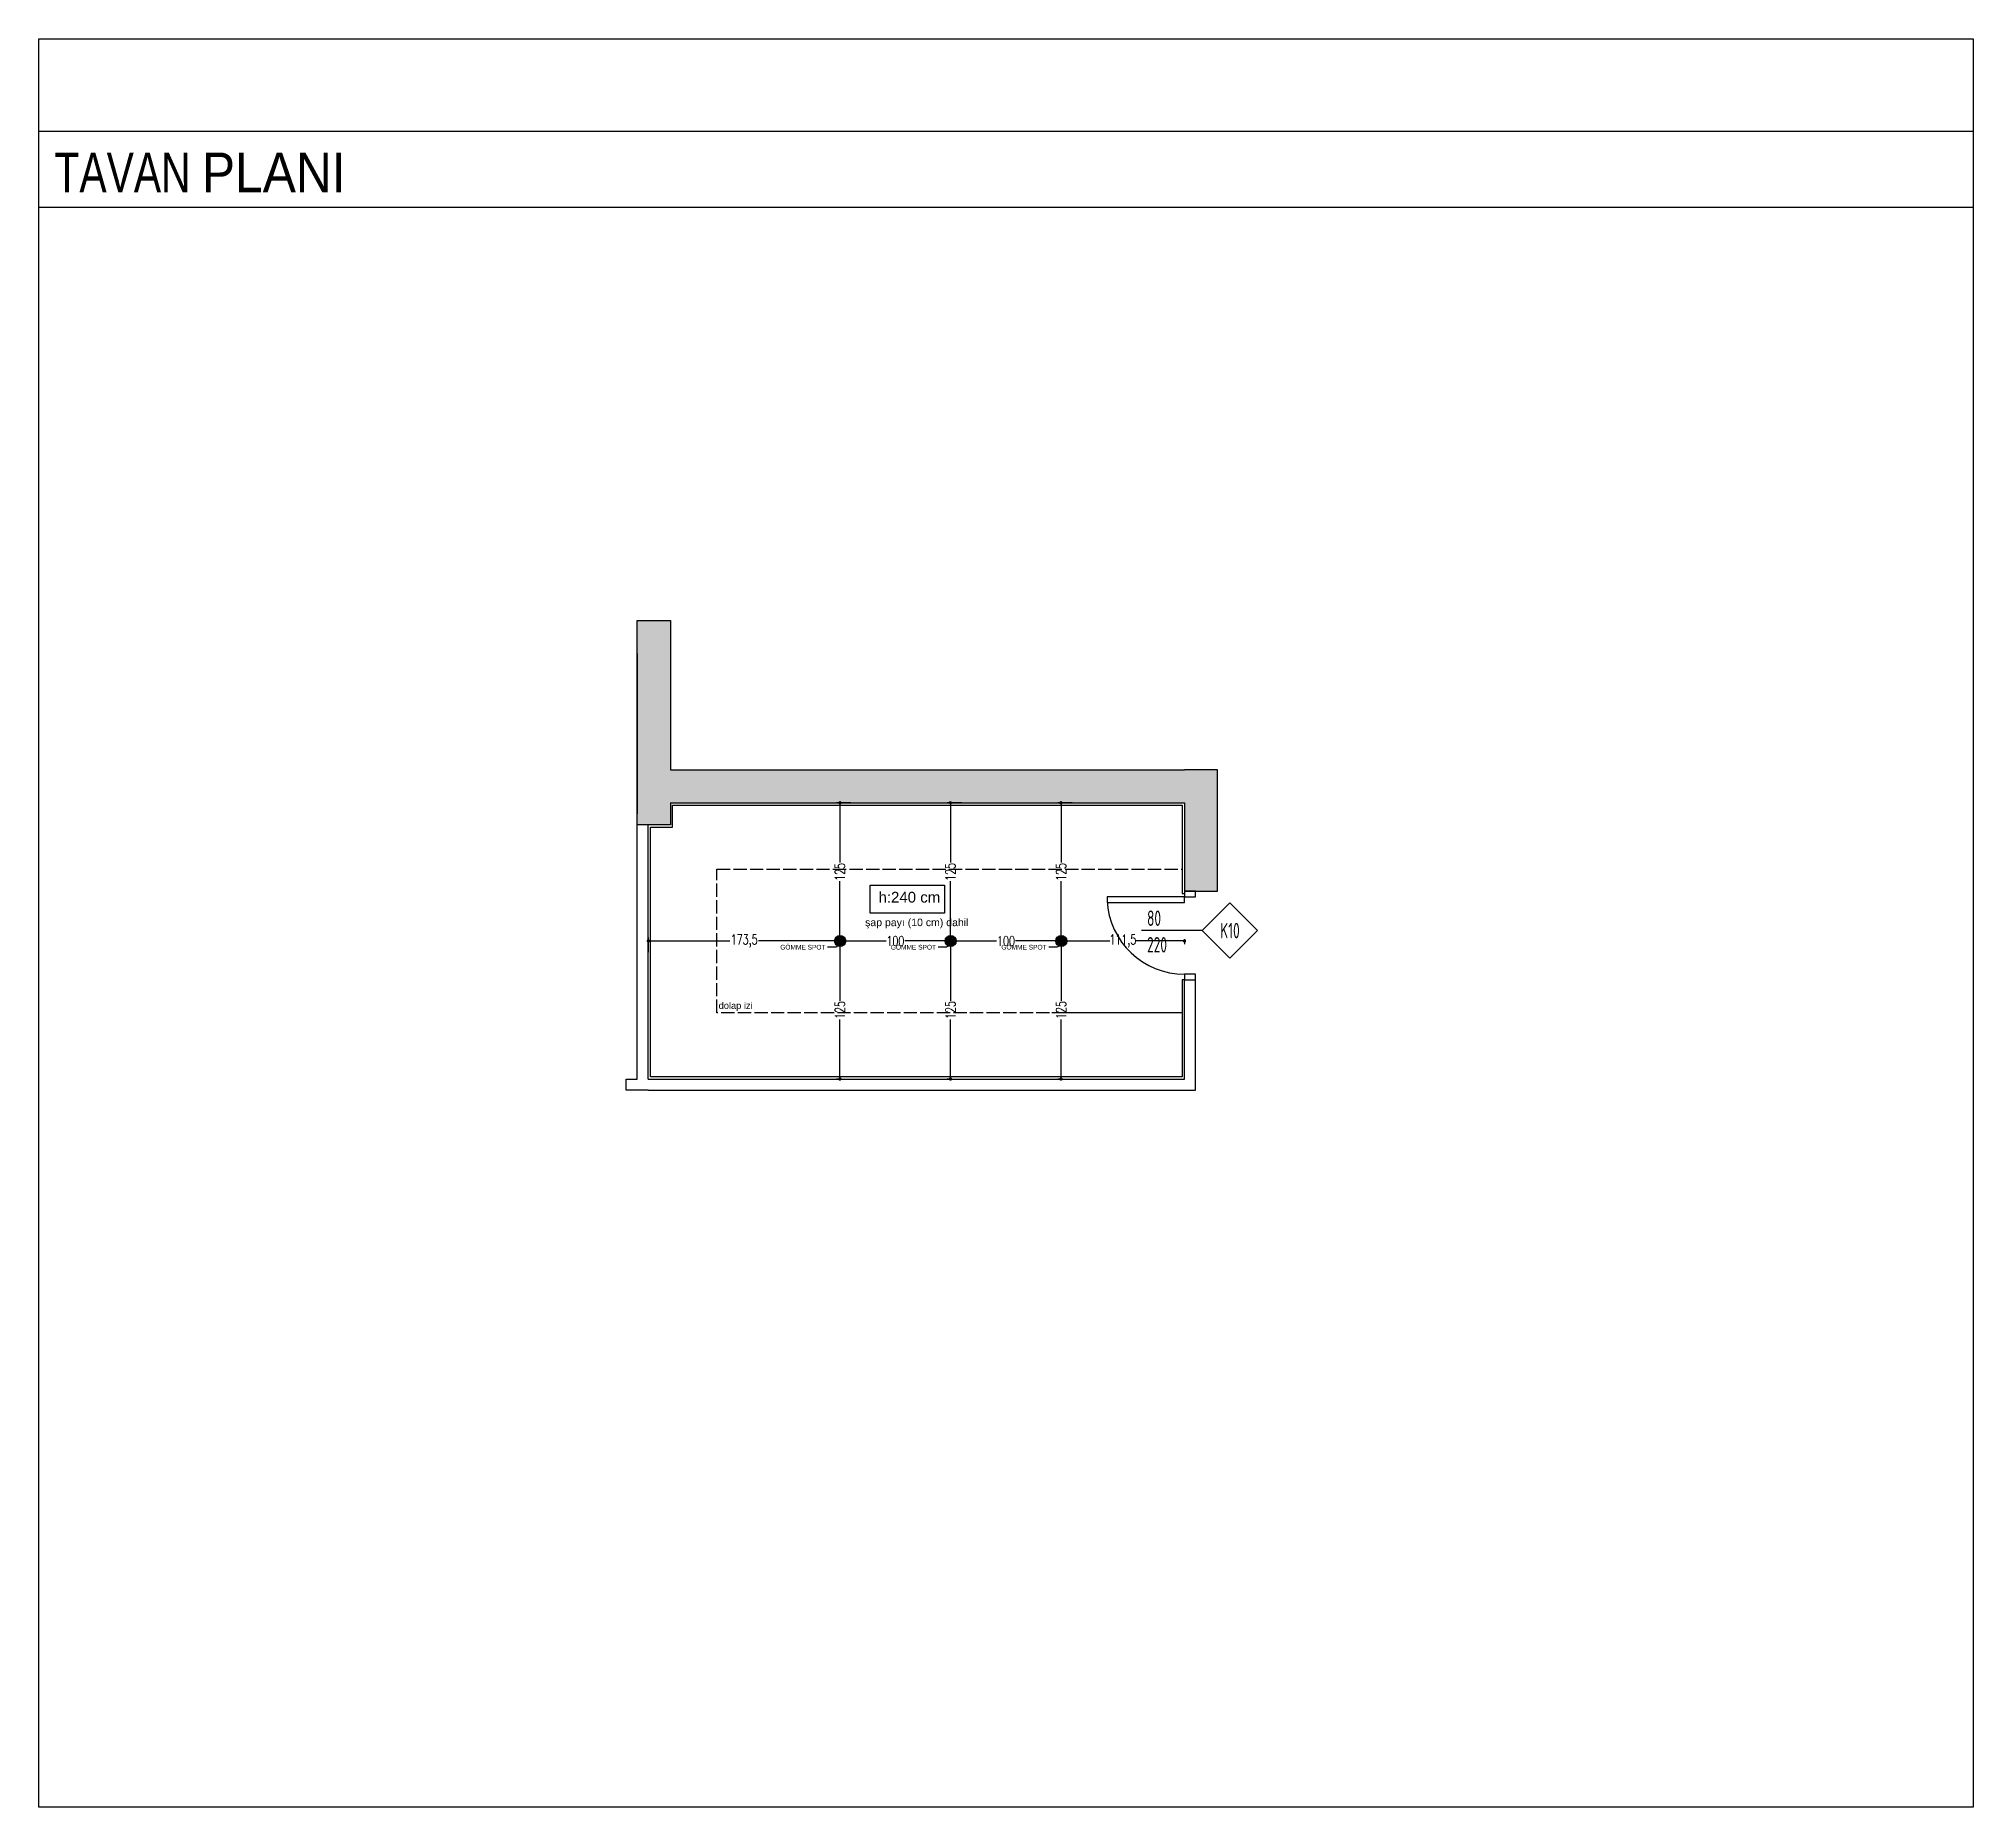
# Model space of a CAD drawing. Header units: millimetres. Extents: x 1064 to 14043, y 831 to 5538.
# Drawn here: x 5879 to 7629, y 2243 to 3843 of the extents above; entities that cross this region are included whole.
import ezdxf
from ezdxf import colors
from ezdxf.entities.mleader import LeaderData, LeaderLine
from ezdxf.enums import TextEntityAlignment as Align
from ezdxf.math import Vec2, Vec3

# ---------------------------------------------------------------- set-up
doc = ezdxf.new("R2010")
doc.units = ezdxf.units.MM
doc.linetypes.add('ACAD_ISO02W100', pattern=[15, 12, -3])
for name, color, linetype in [('clad', 30, 'Continuous'), ('dim_sec', 193, 'Continuous'), ('frame', 43, 'Continuous'), ('furn', 134, 'Continuous'), ('hatch_conc', 223, 'Continuous'), ('hatch_floor', 197, 'Continuous'), ('IŞIK', 2, 'Continuous'), ('layout', 11, 'Continuous'), ('Str_conc', 6, 'Continuous'), ('symbol', 8, 'Continuous'), ('symbol_no', 12, 'Continuous'), ('text1', 7, 'Continuous'), ('wall', 4, 'Continuous')]:
    doc.layers.add(name, color=color, linetype=linetype)
doc.layers.add('çerçeve', color=40, linetype='Continuous', lineweight=40)
doc.styles.add('antet', font='arial.ttf')
doc.styles.add('dim', font='simplex.shx', dxfattribs={"width": 0.7})
doc.styles.add('GENEL', font='swissc.ttf')
doc.styles.get("Standard").update_dxf_attribs({"font": 'arial.ttf'})
doc.styles.add('text3', font='geniso.shx', dxfattribs={"width": 0.7})
doc.dimstyles.new('1_50', dxfattribs={"dimtxt": 9, "dimasz": 3, "dimexe": 3, "dimexo": 0, "dimgap": 1, "dimtad": 0, "dimdec": 1, "dimzin": 11, "dimtxsty": 'dim', "dimblk": 'DOT', "dimcen": 1.5, "dimdle": 1.25, "dimclrt": 2, "dimadec": 0, "dimazin": 0, "dimtfac": 1.25, "dimtdec": 1, "dimtix": 1, "dimtofl": 0, "dimtmove": 1, "dimatfit": 3, "dimldrblk": 'DOT', "dimfxl": 10, "dimfxlon": 1, "dimtolj": 1, "dimtzin": 0, "dimarcsym": 0})

msp = doc.modelspace()

# ---------------------------------------------------------------- texts
at = {"layer": 'clad', "transparency": 16777216, "insert": (5893.32349, 3739.62052), "char_height": 35.8072352, "width": 718.6302182, "attachment_point": 1, "style": 'GENEL'}
msp.add_mtext('\\A1;{\\W0.9;TAVAN \\fArial|b0|i0|c204|p34;PLAN\\fArial|b0|i0|c162|p34;I}', dxfattribs=at)
at = {"layer": 'layout', "color": 251, "insert": (6524.83908, 2963.15916), "char_height": 6, "width": 282.3357703, "attachment_point": 9, "style": 'antet'}
msp.add_mtext('{\\C7;dolap izi}', dxfattribs=at)
at = {"layer": 'text1'}
msp.add_text('şap payı (10 cm) dahil', height=6.8030046, dxfattribs=at).set_placement((6626.57752, 3039.82281))
at = {"layer": 'çerçeve', "color": 0, "lineweight": 25}
msp.add_text('h:240 cm', height=9.726048, dxfattribs=at).set_placement((6638.6715, 3061.14949))

# ---------------------------------------------------------------- blocks, each defined once
blk = doc.blocks.new('*U25')
blk.add_line((0, 0), (-55, 0))
blk.add_lwpolyline([(0, 0), (25, 25), (50, 0), (25, -25)], close=True)
at = {"color": 7, "style": 'text3', "width": 0.7}
for tag, p in [('100', (-50, 0)), ('220', (-50, -24))]:
    blk.add_attdef(tag, text='', height=14, dxfattribs=at).set_placement(p, align=Align.BOTTOM_LEFT)
blk.add_attdef('K00', text='', height=14, dxfattribs=at).set_placement((25, 0), align=Align.MIDDLE_CENTER)
blk = doc.blocks.new('dshgd')
at = {"layer": 'frame'}
for points in [[(11327.4, -18182.1), (11327.4, -18187.1), (11397.4, -18187.1), (11397.4, -18182.1), (11327.4, -18182.1)], [(11397.4, -18177.1), (11397.4, -18182.1), (11407.4, -18182.1), (11407.4, -18177.1), (11397.4, -18177.1)], [(11397.4, -18252.1), (11397.4, -18257.1), (11407.4, -18257.1), (11407.4, -18252.1), (11397.4, -18252.1)]]:
    blk.add_lwpolyline(points, dxfattribs=at)
blk.add_arc((11397.5, -18181.9), 70.2, 182.9945, 269.9465, dxfattribs=at)
blk = doc.blocks.new('ked')
at = {"layer": 'IŞIK', "transparency": 33554483}
h = blk.add_hatch(color=256, dxfattribs=at)
h.dxf.hatch_style = 1
h.paths.add_polyline_path([(8264.5, 2333.5, 1), (8274.5, 2333.5, 1)])
at = {"layer": 'clad'}
blk.add_circle((8269.5, 2333.5), 5, dxfattribs=at)
blk = doc.blocks.new('_Dot')
at = {"color": 0, "linetype": 'ByBlock', "lineweight": -2}
blk.add_line((-0.5, 0), (-1, 0), dxfattribs=at)
at = {"color": 0, "linetype": 'ByBlock', "const_width": 0.5}
blk.add_lwpolyline([(-0.25, 0, 1), (0.25, 0, 1)], format="xyb", close=True, dxfattribs=at)
blk = doc.blocks.new('*D121')
at = {"layer": 'Defpoints', "color": 0, "transparency": 16777216}
for p in [(6604, 3026.4), (6704, 3026.4), (6704, 3026.4)]:
    blk.add_point(p, dxfattribs=at)
at = {"layer": 'dim_sec', "color": 0, "lineweight": -2, "transparency": 16777216}
for p, q in [((6604, 3026.4), (6604, 3023.4)), ((6607, 3026.4), (6645.5, 3026.4)), ((6701, 3026.4), (6662.5, 3026.4)), ((6704, 3026.4), (6704, 3023.4))]:
    blk.add_line(p, q, dxfattribs=at)
at = {"layer": 'dim_sec', "color": 0, "lineweight": -2, "transparency": 16777216, "xscale": 3, "yscale": 3, "zscale": 3, "rotation": 180}
blk.add_blockref('_Dot', (6604, 3026.4), dxfattribs=at)
at = {"layer": 'dim_sec', "color": 0, "lineweight": -2, "transparency": 16777216, "xscale": 3, "yscale": 3, "zscale": 3}
blk.add_blockref('_Dot', (6704, 3026.4), dxfattribs=at)
at = {"layer": 'dim_sec', "color": 2, "transparency": 16777216, "insert": (6654, 3026.4), "char_height": 9, "attachment_point": 5, "style": 'dim'}
blk.add_mtext('\\A1;100', dxfattribs=at)
blk = doc.blocks.new('*D196')
at = {"layer": 'Defpoints', "color": 0, "transparency": 16777216}
for p in [(6704, 3026.4), (6804, 3026.4), (6804, 3026.4)]:
    blk.add_point(p, dxfattribs=at)
at = {"layer": 'dim_sec', "color": 0, "lineweight": -2, "transparency": 16777216}
for p, q in [((6704, 3026.4), (6704, 3023.4)), ((6707, 3026.4), (6745.5, 3026.4)), ((6801, 3026.4), (6762.5, 3026.4)), ((6804, 3026.4), (6804, 3023.4))]:
    blk.add_line(p, q, dxfattribs=at)
at = {"layer": 'dim_sec', "color": 0, "lineweight": -2, "transparency": 16777216, "xscale": 3, "yscale": 3, "zscale": 3, "rotation": 180}
blk.add_blockref('_Dot', (6704, 3026.4), dxfattribs=at)
at = {"layer": 'dim_sec', "color": 0, "lineweight": -2, "transparency": 16777216, "xscale": 3, "yscale": 3, "zscale": 3}
blk.add_blockref('_Dot', (6804, 3026.4), dxfattribs=at)
at = {"layer": 'dim_sec', "color": 2, "transparency": 16777216, "insert": (6754, 3026.4), "char_height": 9, "attachment_point": 5, "style": 'dim'}
blk.add_mtext('\\A1;100', dxfattribs=at)
blk = doc.blocks.new('*D197')
at = {"layer": 'Defpoints', "color": 0, "transparency": 16777216}
for p in [(6915.5, 3027.9), (6804, 3026.4), (6915.5, 3026.4)]:
    blk.add_point(p, dxfattribs=at)
at = {"layer": 'dim_sec', "color": 0, "lineweight": -2, "transparency": 16777216}
for p, q in [((6915.5, 3027.9), (6915.5, 3023.4)), ((6804, 3026.4), (6804, 3023.4)), ((6807, 3026.4), (6847.9, 3026.4)), ((6912.5, 3026.4), (6871.5, 3026.4))]:
    blk.add_line(p, q, dxfattribs=at)
at = {"layer": 'dim_sec', "color": 0, "lineweight": -2, "transparency": 16777216, "xscale": 3, "yscale": 3, "zscale": 3, "rotation": 180}
blk.add_blockref('_Dot', (6804, 3026.4), dxfattribs=at)
at = {"layer": 'dim_sec', "color": 0, "lineweight": -2, "transparency": 16777216, "xscale": 3, "yscale": 3, "zscale": 3}
blk.add_blockref('_Dot', (6915.5, 3026.4), dxfattribs=at)
at = {"layer": 'dim_sec', "color": 2, "transparency": 16777216, "insert": (6859.7, 3026.4), "char_height": 9, "attachment_point": 5, "style": 'dim'}
blk.add_mtext('\\A1;111,5', dxfattribs=at)
blk = doc.blocks.new('*D122')
at = {"layer": 'Defpoints', "color": 0, "transparency": 16777216}
for p in [(6603.8, 3151.4), (6627.7, 3151.4), (6605.1, 3026.4)]:
    blk.add_point(p, dxfattribs=at)
at = {"layer": 'dim_sec', "color": 0, "lineweight": -2, "transparency": 16777216}
for p, q in [((6613.8, 3151.4), (6600.8, 3151.4)), ((6603.8, 3148.4), (6603.8, 3097.4)), ((6603.8, 3029.4), (6603.8, 3080.4)), ((6605.1, 3026.4), (6600.8, 3026.4))]:
    blk.add_line(p, q, dxfattribs=at)
at = {"layer": 'dim_sec', "color": 0, "lineweight": -2, "transparency": 16777216, "xscale": 3, "yscale": 3, "zscale": 3}
for p, rotation in [((6603.8, 3151.4), 90), ((6603.8, 3026.4), 270)]:
    blk.add_blockref('_Dot', p, dxfattribs=dict(at, rotation=rotation))
at = {"layer": 'dim_sec', "color": 2, "transparency": 16777216, "insert": (6603.8, 3088.9), "char_height": 9, "attachment_point": 5, "rotation": 90, "style": 'dim'}
blk.add_mtext('\\A1;125', dxfattribs=at)
blk = doc.blocks.new('*D198')
at = {"layer": 'Defpoints', "color": 0, "transparency": 16777216}
for p in [(6430.5, 3026.4), (6430.5, 3016.4), (6604, 3026.4)]:
    blk.add_point(p, dxfattribs=at)
at = {"layer": 'dim_sec', "color": 0, "lineweight": -2, "transparency": 16777216}
for p, q in [((6430.5, 3016.4), (6430.5, 3029.4)), ((6433.5, 3026.4), (6504.2, 3026.4)), ((6601, 3026.4), (6530.2, 3026.4)), ((6604, 3026.4), (6604, 3023.4))]:
    blk.add_line(p, q, dxfattribs=at)
at = {"layer": 'dim_sec', "color": 0, "lineweight": -2, "transparency": 16777216, "xscale": 3, "yscale": 3, "zscale": 3, "rotation": 180}
blk.add_blockref('_Dot', (6430.5, 3026.4), dxfattribs=at)
at = {"layer": 'dim_sec', "color": 0, "lineweight": -2, "transparency": 16777216, "xscale": 3, "yscale": 3, "zscale": 3}
blk.add_blockref('_Dot', (6604, 3026.4), dxfattribs=at)
at = {"layer": 'dim_sec', "color": 2, "transparency": 16777216, "insert": (6517.2, 3026.4), "char_height": 9, "attachment_point": 5, "style": 'dim'}
blk.add_mtext('\\A1;173,5', dxfattribs=at)
blk = doc.blocks.new('*D123')
at = {"layer": 'Defpoints', "color": 0, "transparency": 16777216}
for p in [(6605.1, 3026.4), (6603.8, 2901.5), (6605.1, 2901.5)]:
    blk.add_point(p, dxfattribs=at)
at = {"layer": 'dim_sec', "color": 0, "lineweight": -2, "transparency": 16777216}
for p, q in [((6605.1, 3026.4), (6600.8, 3026.4)), ((6603.8, 3023.4), (6603.8, 2972.4)), ((6603.8, 2904.5), (6603.8, 2955.4)), ((6605.1, 2901.5), (6600.8, 2901.5))]:
    blk.add_line(p, q, dxfattribs=at)
at = {"layer": 'dim_sec', "color": 0, "lineweight": -2, "transparency": 16777216, "xscale": 3, "yscale": 3, "zscale": 3}
for p, rotation in [((6603.8, 3026.4), 90), ((6603.8, 2901.5), 270)]:
    blk.add_blockref('_Dot', p, dxfattribs=dict(at, rotation=rotation))
at = {"layer": 'dim_sec', "color": 2, "transparency": 16777216, "insert": (6603.8, 2963.9), "char_height": 9, "attachment_point": 5, "rotation": 90, "style": 'dim'}
blk.add_mtext('\\A1;125', dxfattribs=at)
blk = doc.blocks.new('*D124')
at = {"layer": 'Defpoints', "color": 0, "transparency": 16777216}
for p in [(6703.8, 3151.4), (6727.7, 3151.4), (6705.1, 3026.4)]:
    blk.add_point(p, dxfattribs=at)
at = {"layer": 'dim_sec', "color": 0, "lineweight": -2, "transparency": 16777216}
for p, q in [((6713.8, 3151.4), (6700.8, 3151.4)), ((6703.8, 3148.4), (6703.8, 3097.4)), ((6703.8, 3029.4), (6703.8, 3080.4)), ((6705.1, 3026.4), (6700.8, 3026.4))]:
    blk.add_line(p, q, dxfattribs=at)
at = {"layer": 'dim_sec', "color": 0, "lineweight": -2, "transparency": 16777216, "xscale": 3, "yscale": 3, "zscale": 3}
for p, rotation in [((6703.8, 3151.4), 90), ((6703.8, 3026.4), 270)]:
    blk.add_blockref('_Dot', p, dxfattribs=dict(at, rotation=rotation))
at = {"layer": 'dim_sec', "color": 2, "transparency": 16777216, "insert": (6703.8, 3088.9), "char_height": 9, "attachment_point": 5, "rotation": 90, "style": 'dim'}
blk.add_mtext('\\A1;125', dxfattribs=at)
blk = doc.blocks.new('*D125')
at = {"layer": 'Defpoints', "color": 0, "transparency": 16777216}
for p in [(6705.1, 3026.4), (6703.8, 2901.5), (6705.1, 2901.5)]:
    blk.add_point(p, dxfattribs=at)
at = {"layer": 'dim_sec', "color": 0, "lineweight": -2, "transparency": 16777216}
for p, q in [((6705.1, 3026.4), (6700.8, 3026.4)), ((6703.8, 3023.4), (6703.8, 2972.4)), ((6703.8, 2904.5), (6703.8, 2955.4)), ((6705.1, 2901.5), (6700.8, 2901.5))]:
    blk.add_line(p, q, dxfattribs=at)
at = {"layer": 'dim_sec', "color": 0, "lineweight": -2, "transparency": 16777216, "xscale": 3, "yscale": 3, "zscale": 3}
for p, rotation in [((6703.8, 3026.4), 90), ((6703.8, 2901.5), 270)]:
    blk.add_blockref('_Dot', p, dxfattribs=dict(at, rotation=rotation))
at = {"layer": 'dim_sec', "color": 2, "transparency": 16777216, "insert": (6703.8, 2963.9), "char_height": 9, "attachment_point": 5, "rotation": 90, "style": 'dim'}
blk.add_mtext('\\A1;125', dxfattribs=at)
blk = doc.blocks.new('*D126')
at = {"layer": 'Defpoints', "color": 0, "transparency": 16777216}
for p in [(6803.8, 3151.4), (6827.7, 3151.4), (6805.1, 3026.4)]:
    blk.add_point(p, dxfattribs=at)
at = {"layer": 'dim_sec', "color": 0, "lineweight": -2, "transparency": 16777216}
for p, q in [((6813.8, 3151.4), (6800.8, 3151.4)), ((6803.8, 3148.4), (6803.8, 3097.4)), ((6803.8, 3029.4), (6803.8, 3080.4)), ((6805.1, 3026.4), (6800.8, 3026.4))]:
    blk.add_line(p, q, dxfattribs=at)
at = {"layer": 'dim_sec', "color": 0, "lineweight": -2, "transparency": 16777216, "xscale": 3, "yscale": 3, "zscale": 3}
for p, rotation in [((6803.8, 3151.4), 90), ((6803.8, 3026.4), 270)]:
    blk.add_blockref('_Dot', p, dxfattribs=dict(at, rotation=rotation))
at = {"layer": 'dim_sec', "color": 2, "transparency": 16777216, "insert": (6803.8, 3088.9), "char_height": 9, "attachment_point": 5, "rotation": 90, "style": 'dim'}
blk.add_mtext('\\A1;125', dxfattribs=at)
blk = doc.blocks.new('*D127')
at = {"layer": 'Defpoints', "color": 0, "transparency": 16777216}
for p in [(6805.1, 3026.4), (6803.8, 2901.5), (6805.1, 2901.5)]:
    blk.add_point(p, dxfattribs=at)
at = {"layer": 'dim_sec', "color": 0, "lineweight": -2, "transparency": 16777216}
for p, q in [((6805.1, 3026.4), (6800.8, 3026.4)), ((6803.8, 3023.4), (6803.8, 2972.4)), ((6803.8, 2904.5), (6803.8, 2955.4)), ((6805.1, 2901.5), (6800.8, 2901.5))]:
    blk.add_line(p, q, dxfattribs=at)
at = {"layer": 'dim_sec', "color": 0, "lineweight": -2, "transparency": 16777216, "xscale": 3, "yscale": 3, "zscale": 3}
for p, rotation in [((6803.8, 3026.4), 90), ((6803.8, 2901.5), 270)]:
    blk.add_blockref('_Dot', p, dxfattribs=dict(at, rotation=rotation))
at = {"layer": 'dim_sec', "color": 2, "transparency": 16777216, "insert": (6803.8, 2963.9), "char_height": 9, "attachment_point": 5, "rotation": 90, "style": 'dim'}
blk.add_mtext('\\A1;125', dxfattribs=at)

# ---------------------------------------------------------------- dimensions: what is measured, and where the dimension line sits
at = {"layer": 'dim_sec'}
for base, p1, p2, angle, picture, middle in [((6603.83034, 3151.35628), (6605.08146, 3026.40328), (6627.71698, 3151.35628), 90.00000033, '*D122', (6603.83034, 3088.87978)), ((6703.83034, 3151.35628), (6705.08146, 3026.40328), (6727.71698, 3151.35628), 90.00000033, '*D124', (6703.83034, 3088.87978)), ((6803.83034, 3151.35628), (6805.08146, 3026.40328), (6827.71698, 3151.35628), 90.00000033, '*D126', (6803.83034, 3088.87978)), ((6430.45793, 3026.40328), (6603.99414, 3026.40328), (6430.45793, 3016.36787), 0, '*D198', (6517.22603, 3026.40328)), ((6603.83034, 2901.45296), (6605.08146, 3026.40328), (6605.08146, 2901.45296), 90.00000033, '*D123', (6603.83034, 2963.92812)), ((6703.99492, 3026.40328), (6603.99414, 3026.40328), (6703.99492, 3026.40328), 0, '*D121', (6653.99453, 3026.40328)), ((6703.83034, 2901.45296), (6705.08146, 3026.40328), (6705.08146, 2901.45296), 90.00000033, '*D125', (6703.83034, 2963.92812)), ((6803.99569, 3026.40328), (6703.99492, 3026.40328), (6803.99569, 3026.40328), 0, '*D196', (6753.99531, 3026.40328)), ((6803.83034, 2901.45296), (6805.08146, 3026.40328), (6805.08146, 2901.45296), 90.00000033, '*D127', (6803.83034, 2963.92812)), ((6915.45949, 3026.40328), (6803.99569, 3026.40328), (6915.45949, 3027.91477), 0, '*D197', (6859.72759, 3026.40328))]:
    dim = msp.add_linear_dim(base=base, p1=p1, p2=p2, angle=angle, dimstyle='1_50', dxfattribs=at)
    dim.commit()
    dim.dimension.update_dxf_attribs({"geometry": picture, "text_midpoint": middle})

# ---------------------------------------------------------------- hatches: boundary and pattern name
at = {"layer": 'hatch_conc'}
h = msp.add_hatch(dxfattribs=at)
h.set_pattern_fill('ANSI36', color=256, angle=450)
h.set_pattern_definition([(135, (1763.901, 19684.1284), (-6.1739261, 1.683798), [7.9375, -1.5875, 0, -1.5875])])
h.paths.add_polyline_path([(6915.45789, 3151.35628), (6915.45789, 3071.35607), (6945.45789, 3071.35607), (6945.45789, 3181.35607), (6915.45789, 3181.35607), (6450.45798, 3181.35628), (6450.45798, 3316.3563), (6420.45793, 3316.3563), (6420.45793, 3131.38278), (6450.45798, 3131.38279), (6450.45798, 3151.35628)])

# ---------------------------------------------------------------- linework, layer by layer
for points in [[(5879.02482, 3842.66326), (7629.02482, 3842.66326), (7629.02482, 2242.66326), (5879.02482, 2242.66326)], [(5879.02482, 3759.06326), (7629.02482, 3759.06326), (7629.02482, 3689.81401), (5879.02482, 3689.81401)], [(6631.24363, 3076.97957), (6698.48853, 3076.97957), (6698.48853, 3051.53424), (6631.24363, 3051.53424)]]:
    msp.add_lwpolyline(points, close=True)
at = {"layer": 'furn', "linetype": 'ACAD_ISO02W100'}
for p, q in [((6492.45793, 2961.35296), (6492.45793, 3091.35628)), ((6492.45793, 3091.35628), (6913.45789, 3091.35628)), ((6913.45789, 2961.35296), (6492.45793, 2961.35296))]:
    msp.add_line(p, q, dxfattribs=at)
at = {"layer": 'hatch_floor'}
msp.add_lwpolyline([(6913.45789, 2961.35746), (6795.45954, 2961.35746)], dxfattribs=at)
at = {"layer": 'Str_conc'}
for p, q in [((6450.45798, 3316.35628), (6450.45798, 3181.35628)), ((6420.45793, 3286.35628), (6420.45793, 3141.35628)), ((6450.45798, 3181.35628), (6915.45789, 3181.35607)), ((6450.45798, 3151.35628), (6915.45789, 3151.35628))]:
    msp.add_line(p, q, dxfattribs=at)
for points in [[(6450.45798, 3151.35628), (6450.45798, 3131.38279), (6420.45793, 3131.38278), (6420.45793, 3316.3563), (6450.45798, 3316.3563), (6450.45798, 3181.35628)], [(6915.45789, 3151.35628), (6915.45789, 3071.35607), (6945.45789, 3071.35607), (6945.45789, 3181.35607), (6915.45789, 3181.35607)]]:
    msp.add_lwpolyline(points, dxfattribs=at)
at = {"layer": 'wall'}
for p, q in [((6915.4579, 2901.35323), (6915.45523, 2991.35601)), ((6925.45788, 2891.35323), (6925.45788, 2991.35631)), ((6430.45793, 2901.35296), (6690.45789, 2901.35296)), ((6430.45793, 2891.35296), (6690.45789, 2891.35296)), ((6690.45789, 2901.35296), (6915.4579, 2901.35323)), ((6690.45789, 2891.35296), (6925.45788, 2891.35323))]:
    msp.add_line(p, q, dxfattribs=at)
for points in [[(6915.46084, 2991.35601), (6913.46084, 2991.35601), (6913.4579, 2903.35296), (6432.45793, 2903.35296), (6432.45793, 3129.38278), (6452.45798, 3129.38279), (6452.45798, 3149.35628), (6913.45789, 3149.35628), (6913.45789, 3069.35607), (6915.45789, 3069.35607)], [(6420.45793, 2901.35296), (6420.45793, 2901.35296), (6420.45793, 3131.38278)], [(6430.45793, 2901.35296), (6430.45793, 3131.38278)], [(6430.45793, 2891.35296), (6410.45793, 2891.35296), (6410.45793, 2901.35296), (6420.45793, 2901.35296)]]:
    msp.add_lwpolyline(points, dxfattribs=at)

# ---------------------------------------------------------------- block references
at = {"layer": 'clad', "linetype": 'ByBlock'}
for p in [(-1665.50677, 692.88265), (-1565.50599, 692.88265), (-1465.50521, 692.88265)]:
    msp.add_blockref('ked', p, dxfattribs=at)
at = {"layer": 'furn'}
msp.add_blockref('dshgd', (-4481.9439, 21248.43254), dxfattribs=at)
at = {"layer": 'symbol_no', "color": 251, "true_color": 0x636466}
msp.add_blockref('*U25', (6931.61293, 3035.7777), dxfattribs=at).add_auto_attribs({'K00': 'K10', '220': '220', '100': '80'})

msp.set_redraw_order([(e.dxf.handle, doc.entitydb.next_handle()) for e in msp.query("TEXT MTEXT ATTDEF DIMENSION ARC_DIMENSION")])  # texts and dimensions are drawn at this point

# ---------------------------------------------------------------- leaders
at = {"layer": 'symbol', "color": 2}
ml = msp.add_multileader_mtext('Standard', dxfattribs=at)
ml.set_content('GÖMME SPOT ', color=2)
ml.set_leader_properties()
ml.build(insert=Vec2(0, 0))
ml.multileader.update_dxf_attribs({"arrow_head_size": 4.24978})
ctx = ml.context
ctx.base_point, ctx.char_height, ctx.arrow_head_size, ctx.landing_gap_size, ctx.plane_origin = Vec3(6547.9205, 3020.74163), 4.249776, 4.24978, 2.12489, Vec3(6556.65794, 3019.32271)
ctx.text_align_type = 1
notes = []
notes.append((ctx, [(1, (1, 1, 0), (6600.63591, 3020.74163), (-1, 0), 8, [(0, [(6604.15793, 3027.90328)], 0, [])])]))
ctx.mtext.insert, ctx.mtext.width, ctx.mtext.alignment, ctx.mtext.flow_direction = Vec3(6570.27821, 3022.90275), 93.2005316, 2, 5
ml = msp.add_multileader_mtext('Standard', dxfattribs=at)
ml.set_content('GÖMME SPOT ', color=2)
ml.set_leader_properties()
ml.build(insert=Vec2(0, 0))
ml.multileader.update_dxf_attribs({"arrow_head_size": 4.24978})
ctx = ml.context
ctx.base_point, ctx.char_height, ctx.arrow_head_size, ctx.landing_gap_size, ctx.plane_origin = Vec3(6647.92128, 3020.74163), 4.249776, 4.24978, 2.12489, Vec3(6656.65871, 3019.32271)
ctx.text_align_type = 1
notes.append((ctx, [(1, (1, 1, 0), (6700.63669, 3020.74163), (-1, 0), 8, [(0, [(6704.15871, 3027.90328)], 0, [])])]))
ctx.mtext.insert, ctx.mtext.width, ctx.mtext.alignment, ctx.mtext.flow_direction = Vec3(6670.27899, 3022.90275), 93.2005316, 2, 5
ml = msp.add_multileader_mtext('Standard', dxfattribs=at)
ml.set_content('GÖMME SPOT ', color=2)
ml.set_leader_properties()
ml.build(insert=Vec2(0, 0))
ml.multileader.update_dxf_attribs({"arrow_head_size": 4.24978})
ctx = ml.context
ctx.base_point, ctx.char_height, ctx.arrow_head_size, ctx.landing_gap_size, ctx.plane_origin = Vec3(6747.92206, 3020.74163), 4.249776, 4.24978, 2.12489, Vec3(6756.65949, 3019.32271)
ctx.text_align_type = 1
notes.append((ctx, [(1, (1, 1, 0), (6800.63747, 3020.74163), (-1, 0), 8, [(0, [(6804.15949, 3027.90328)], 0, [])])]))
ctx.mtext.insert, ctx.mtext.width, ctx.mtext.alignment, ctx.mtext.flow_direction = Vec3(6770.27977, 3022.90275), 93.2005316, 2, 5
for ctx, leaders in notes:
    for number, flags, end, landing, length, lines in leaders:
        leader = LeaderData()
        leader.index, (leader.has_last_leader_line, leader.has_dogleg_vector, leader.attachment_direction) = number, flags
        leader.last_leader_point, leader.dogleg_vector, leader.dogleg_length = Vec3(end), Vec3(landing), length
        for number, points, colour, breaks in lines:
            line = LeaderLine()
            line.index, line.vertices, line.color, line.breaks = number, Vec3.list(points), colors.encode_raw_color(colour), breaks
            leader.lines.append(line)
        ctx.leaders.append(leader)

doc.saveas('drawing.dxf')
